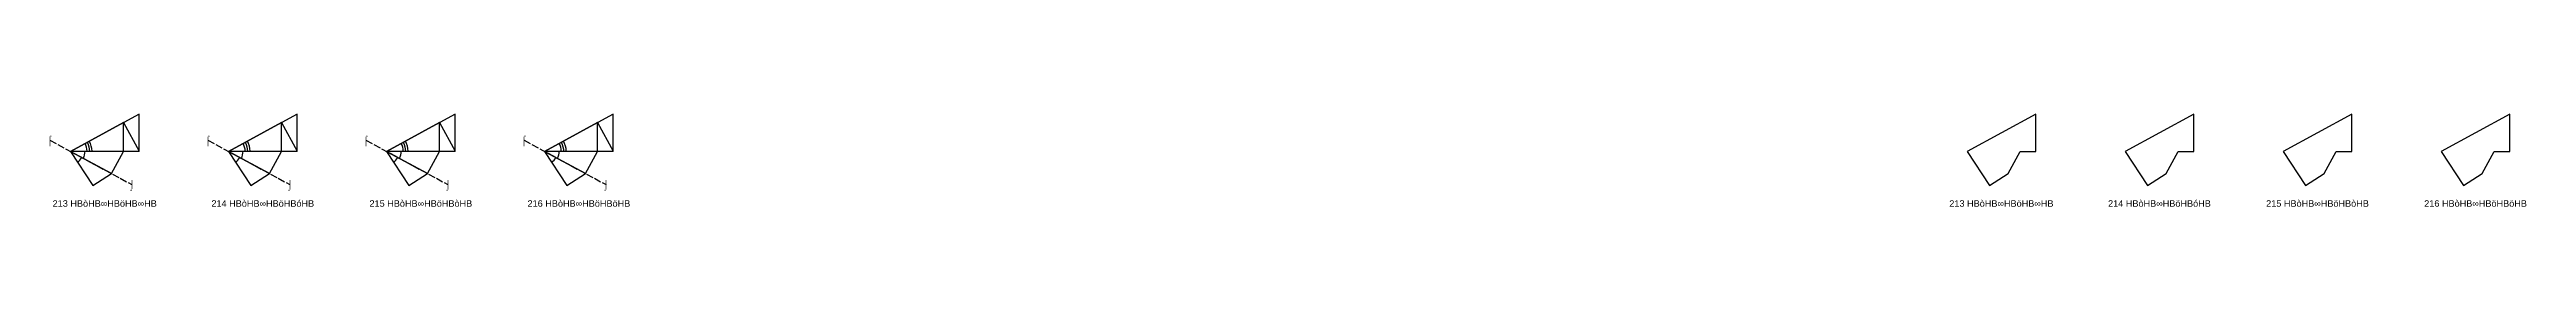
# Model space of a CAD drawing. Header units: millimetres. Extents: x 122552 to 1654769, y -10280102 to 62068.
# Drawn here: x 1024452 to 1442067, y -1872310 to -1856637 of the extents above; entities that cross this region are included whole.
import ezdxf
from ezdxf.enums import TextEntityAlignment as Align

# ---------------------------------------------------------------- set-up
doc = ezdxf.new("R2010")
doc.units = ezdxf.units.MM
doc.linetypes.add('ACAD_ISO02W100', pattern=[15, 12, -3])
for name, color, linetype in [('BASE', 170, 'Continuous'), ('HYPOTENUSE', 20, 'Continuous'), ('PERPENDICULAR', 90, 'Continuous'), ('Standard', 7, 'Continuous')]:
    doc.layers.add(name, color=color, linetype=linetype)
doc.styles.add('Arial', font='arial_0.ttf')

msp = doc.modelspace()

# ---------------------------------------------------------------- texts
at = {"style": 'Arial'}
for s, p in [('⌠', (1024506, -1861049)), ('⌠', (1051155, -1861049)), ('⌠', (1077803, -1861049)), ('⌠', (1104452, -1861049)), ('⌡', (1038335, -1868554)), ('⌡', (1064984, -1868554)), ('⌡', (1091633, -1868554)), ('⌡', (1118281, -1868554)), ('213 HBòHB∞HBöHB∞HB', (1033757, -1871744)), ('214 HBòHB∞HBöHBóHB', (1060406, -1871744)), ('215 HBòHB∞HBöHBòHB', (1087054, -1871744)), ('216 HBòHB∞HBöHBöHB', (1113703, -1871744)), ('213 HBòHB∞HBöHB∞HB', (1353541, -1871744)), ('214 HBòHB∞HBöHBóHB', (1380190, -1871744)), ('215 HBòHB∞HBöHBòHB', (1406838, -1871744)), ('216 HBòHB∞HBöHBöHB', (1433487, -1871744))]:
    msp.add_text(s, height=1100, dxfattribs=at).set_placement(p, align=Align.MIDDLE_CENTER)

# ---------------------------------------------------------------- blocks, each defined once
blk = doc.blocks.new('fundamental_block_GT')
at = {"color": 4}
blk.add_arc((0, -2), 277, 359.9799, 28.4254, dxfattribs=at)
at = {"layer": 'BASE'}
blk.add_line((0, 0), (879, -7), dxfattribs=at)
at = {"layer": 'HYPOTENUSE'}
blk.add_line((883, 469), (0, 0), dxfattribs=at)
at = {"layer": 'PERPENDICULAR'}
blk.add_line((879, -7), (883, 469), dxfattribs=at)

# ---------------------------------------------------------------- linework, layer by layer
at = {"linetype": 'ACAD_ISO02W100', "ltscale": 100}
for p, q in [((1024506, -1861049), (1038335, -1868554)), ((1051155, -1861049), (1064984, -1868554)), ((1077803, -1861049), (1091633, -1868554)), ((1104452, -1861049), (1118281, -1868554))]:
    msp.add_line(p, q, dxfattribs=at)
for points in [[(1356698, -1862925), (1359335, -1862925), (1359335, -1856637), (1347747, -1862925), (1351516, -1868723), (1354662, -1866677)], [(1383347, -1862925), (1385983, -1862925), (1385983, -1856637), (1374396, -1862925), (1378164, -1868723), (1381311, -1866677)], [(1409996, -1862925), (1412632, -1862925), (1412632, -1856637), (1401045, -1862925), (1404813, -1868723), (1407959, -1866677)], [(1436644, -1862925), (1439281, -1862925), (1439281, -1856637), (1427693, -1862925), (1431462, -1868723), (1434608, -1866677)]]:
    msp.add_lwpolyline(points, close=True)

# ---------------------------------------------------------------- block references
for p, xscale, yscale, zscale, rotation in [((1027963, -1862925), -11.58735412275403, 11.58735412275403, 11.58735412275403, 207.9999999999996), ((1027963, -1862925), 10.18429076373601, 10.18429076373601, 10.18429076373601, 0.4883327617926961), ((1054612, -1862925), -11.58735412275403, 11.58735412275403, 11.58735412275403, 207.9999999999996), ((1054612, -1862925), 10.18429076373601, 10.18429076373601, 10.18429076373601, 0.4883327617926961), ((1081261, -1862925), -11.58735412275403, 11.58735412275403, 11.58735412275403, 207.9999999999996), ((1081261, -1862925), 10.18429076373601, 10.18429076373601, 10.18429076373601, 0.4883327617926961), ((1107909, -1862925), -11.58735412275403, 11.58735412275403, 11.58735412275403, 207.9999999999996), ((1107909, -1862925), 10.18429076373601, 10.18429076373601, 10.18429076373601, 0.4883327617926961), ((1027963, -1862925), 7.867265571233827, 7.867265571233827, 7.867265571233827, 303.5116672382171), ((1027963, -1862925), 8.95111837107369, 8.95111837107369, 8.95111837107369, 332.0000000000033), ((1054612, -1862925), 7.867265571233827, 7.867265571233827, 7.867265571233827, 303.5116672382171), ((1054612, -1862925), 8.95111837107369, 8.95111837107369, 8.95111837107369, 332.0000000000033), ((1081261, -1862925), 7.867265571233827, 7.867265571233827, 7.867265571233827, 303.5116672382171), ((1081261, -1862925), 8.95111837107369, 8.95111837107369, 8.95111837107369, 332.0000000000033), ((1107909, -1862925), 7.867265571233827, 7.867265571233827, 7.867265571233827, 303.5116672382171), ((1107909, -1862925), 8.95111837107369, 8.95111837107369, 8.95111837107369, 332.0000000000033)]:
    msp.add_blockref('fundamental_block_GT', p, dxfattribs=dict(xscale=xscale, yscale=yscale, zscale=zscale, rotation=rotation))
at = {"layer": 'Standard', "xscale": 13.18371388650824, "yscale": 13.18371388650824, "zscale": 13.18371388650824, "rotation": 0.4883327617913192}
for p in [(1027963, -1862925), (1054612, -1862925), (1081261, -1862925), (1107909, -1862925)]:
    msp.add_blockref('fundamental_block_GT', p, dxfattribs=at)

msp.set_redraw_order([(e.dxf.handle, doc.entitydb.next_handle()) for e in msp.query("TEXT MTEXT ATTDEF DIMENSION ARC_DIMENSION")])  # texts and dimensions are drawn at this point

doc.saveas('drawing.dxf')
